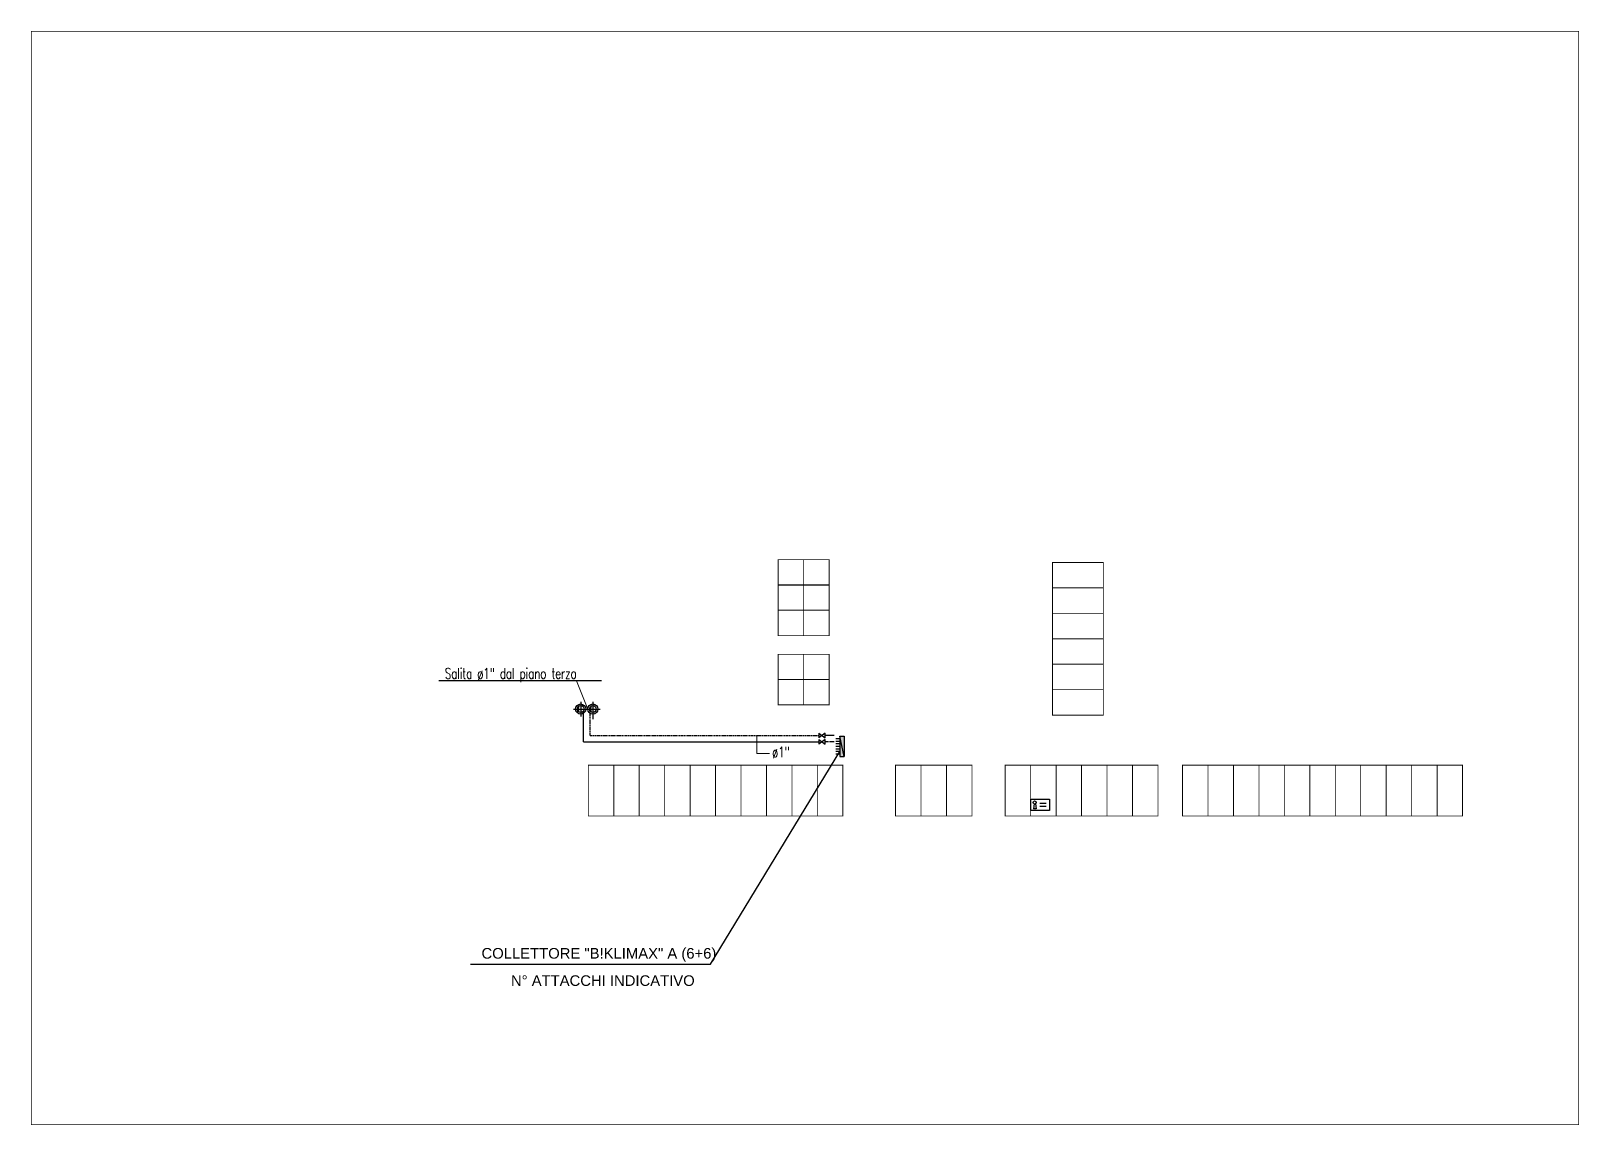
# Model space of a CAD drawing. Header units: millimetres. Extents: x 24747 to 137666, y -34589 to 43444.
# Drawn here: x 109018 to 112667, y -17412 to -14833 of the extents above; entities that cross this region are included whole.
import ezdxf

# ---------------------------------------------------------------- set-up
doc = ezdxf.new("R2010")
doc.units = ezdxf.units.MM
doc.header["$LTSCALE"] = 10
doc.linetypes.add('DASHDOT', pattern=[25.4, 12.7, -6.35, 0, -6.35])
doc.linetypes.add('HIDDEN', pattern=[0.375, 0.25, -0.125])
for name, color, linetype in [('Collettori Maxi', 7, 'Continuous'), ('Pannelli', 7, 'Continuous'), ('TUBAZIONI', 6, 'Continuous'), ('X_Porte interne', 8, 'Continuous')]:
    doc.layers.add(name, color=color, linetype=linetype)
doc.styles.add('ARIAL', font='arial.ttf')
doc.styles.add('ROMANS', font='romans')

msp = doc.modelspace()

# ---------------------------------------------------------------- texts
at = {"layer": 'Collettori Maxi', "style": 'ARIAL'}
for s, p in [('COLLETTORE "B!KLIMAX" A (6+6)', (110080.23669, -17020.03558)), ('N° ATTACCHI INDICATIVO', (110149.72658, -17084.35118))]:
    msp.add_text(s, height=25.0015814, dxfattribs=at).set_placement(p)
at = {"layer": 'Pannelli', "color": 3, "style": 'ROMANS', "width": 0.7}
msp.add_text('Salita ø1" dal piano terzo', height=25, dxfattribs=at).set_placement((109993.93114, -16360.06274, 0))
at = {"layer": 'TUBAZIONI', "color": 3, "style": 'ROMANS', "width": 0.7}
msp.add_text('ø1"', height=25, dxfattribs=at).set_placement((110765.34848, -16545.28769, 0))

# ---------------------------------------------------------------- blocks, each defined once
blk = doc.blocks.new('bage')
at = {"layer": 'X_Porte interne'}
for p, q in [((1457.3, 26416.1), (1455.7, 26404.7)), ((1462.4, 26404.7), (1455.7, 26404.7)), ((1460.8, 26416.1), (1462.4, 26404.7)), ((1470.8, 26418.2), (1486.1, 26418.2)), ((1470.8, 26411), (1486.1, 26411))]:
    blk.add_line(p, q, dxfattribs=at)
blk.add_lwpolyline([(1449.9, 26427.2), (1493.8, 26427.2), (1493.8, 26400.8), (1449.9, 26400.8)], close=True, dxfattribs=at)
blk.add_circle((1458.7, 26419.5), 3.65, dxfattribs=at)
blk = doc.blocks.new('colonna')
at = {"layer": 'TUBAZIONI', "color": 1, "linetype": 'DASHDOT'}
for p, q in [((-17, 0), (17, 0)), ((0, 17.2), (0, -17.2))]:
    blk.add_line(p, q, dxfattribs=at)
at = {"layer": 'TUBAZIONI', "color": 1}
for radius in [12, 8]:
    blk.add_circle((0, 0), radius, dxfattribs=at)
blk.add_arc((4, 0), 10, 130.4205, 229.5795, dxfattribs=at)
blk = doc.blocks.new('Coll maxi 7+7')
at = {"layer": 'Collettori Maxi'}
for color, points in [(5, [(0.48, 0), (0.48, -0.1), (0, -0.1)]), (1, [(0, 0), (0, -0.1), (0.48, 0)])]:
    blk.add_hatch(color=color, dxfattribs=at).paths.add_polyline_path(points)
for points in [[(0, 0), (0, -0.1), (0.48, 0), (0, 0)], [(0.48, 0), (0.48, -0.1), (0, -0.1), (0.48, 0)]]:
    blk.add_lwpolyline(points, dxfattribs=at)

# ---------------------------------------------------------------- linework, layer by layer
at = {"layer": 'Collettori Maxi'}
for p, q in [((110620.1986, -17032.99218), (110924.91347, -16531.49363)), ((110054.56091, -17032.99218), (110620.1986, -17032.99218))]:
    msp.add_line(p, q, dxfattribs=at)
at = {"layer": 'Collettori Maxi', "color": 6, "const_width": 3.2002}
for points in [[(110924.91347, -16501.49173), (110914.91284, -16501.49173)], [(110924.91347, -16507.49211), (110914.91284, -16507.49211)], [(110924.91347, -16513.49249), (110914.91284, -16513.49249)], [(110924.91347, -16519.49287), (110914.91284, -16519.49287)], [(110924.91347, -16525.49325), (110914.91284, -16525.49325)], [(110924.91347, -16531.49363), (110914.91284, -16531.49363)], [(110924.91347, -16537.49401), (110914.91284, -16537.49401)]]:
    msp.add_lwpolyline(points, dxfattribs=at)
at = {"layer": 'Pannelli', "color": 1, "linetype": 'Continuous'}
msp.add_line((110362.94608, -16365.21467, 0), (109979.91633, -16365.21467, 0), dxfattribs=at)
at = {"layer": 'Pannelli', "color": 1, "linetype": 'Continuous', "lineweight": 0}
msp.add_line((110303.87861, -16365.21467, 0), (110330.65767, -16431.49516), dxfattribs=at)
at = {"layer": 'Pannelli', "color": 1, "linetype": 'DASHDOT', "lineweight": 0, "const_width": 2}
msp.add_lwpolyline([(109019.1469, -14833.54931), (112666.46031, -14833.54931), (112666.46031, -17411.43356), (109019.1469, -17411.43356)], close=True, dxfattribs=at)
at = {"layer": 'Pannelli', "color": 2, "const_width": 2, "elevation": 0}
for points in [[(110779.64644, -16079.36542), (110779.64644, -16139.36542), (110839.64644, -16139.36542), (110839.64644, -16079.36542), (110779.64644, -16079.36542)], [(110839.64644, -16079.36542), (110839.64644, -16139.36542), (110899.64644, -16139.36542), (110899.64644, -16079.36542), (110839.64644, -16079.36542)], [(110779.64644, -16138.41781), (110779.64644, -16198.41781), (110839.64644, -16198.41781), (110839.64644, -16138.41781), (110779.64644, -16138.41781)], [(110839.64644, -16138.41781), (110839.64644, -16198.41781), (110899.64644, -16198.41781), (110899.64644, -16138.41781), (110839.64644, -16138.41781)], [(110779.64644, -16198.41781), (110779.64644, -16258.41781), (110839.64644, -16258.41781), (110839.64644, -16198.41781), (110779.64644, -16198.41781)], [(110839.64644, -16198.41781), (110839.64644, -16258.41781), (110899.64644, -16258.41781), (110899.64644, -16198.41781), (110839.64644, -16198.41781)], [(110779.64644, -16302.31608), (110779.64644, -16362.31608), (110839.64644, -16362.31608), (110839.64644, -16302.31608), (110779.64644, -16302.31608)], [(110839.64644, -16302.31608), (110839.64644, -16362.31608), (110899.64644, -16362.31608), (110899.64644, -16302.31608), (110839.64644, -16302.31608)], [(110779.64644, -16361.36847), (110779.64644, -16421.36847), (110839.64644, -16421.36847), (110839.64644, -16361.36847), (110779.64644, -16361.36847)], [(110839.64644, -16361.36847), (110839.64644, -16421.36847), (110899.64644, -16421.36847), (110899.64644, -16361.36847), (110839.64644, -16361.36847)]]:
    msp.add_lwpolyline(points, dxfattribs=at)
at = {"layer": 'Pannelli', "color": 2, "const_width": 2}
for points in [[(111546.04611, -16085.77319), (111426.04611, -16085.77319), (111426.04611, -16145.77319), (111546.04611, -16145.77319)], [(111546.04611, -16145.77319), (111426.04611, -16145.77319), (111426.04611, -16205.77319), (111546.04611, -16205.77319)]]:
    msp.add_lwpolyline(points, close=True, dxfattribs=at)
at = {"layer": 'Pannelli', "color": 2, "const_width": 2, "elevation": 0}
for points in [[(111546.04611, -16205.77319), (111426.04611, -16205.77319), (111426.04611, -16265.77319), (111546.04611, -16265.77319)], [(111546.04611, -16265.77319), (111426.04611, -16265.77319), (111426.04611, -16325.77319), (111546.04611, -16325.77319)], [(111546.04611, -16325.77319), (111426.04611, -16325.77319), (111426.04611, -16385.77319), (111546.04611, -16385.77319)], [(111546.04611, -16385.77319), (111426.04611, -16385.77319), (111426.04611, -16445.77319), (111546.04611, -16445.77319)], [(110332.02987, -16563.85996), (110332.02987, -16683.85996), (110392.02987, -16683.85996), (110392.02987, -16563.85996)], [(110392.02987, -16563.85996), (110392.02987, -16683.85996), (110452.02987, -16683.85996), (110452.02987, -16563.85996)], [(110452.02987, -16563.85996), (110452.02987, -16683.85996), (110512.02987, -16683.85996), (110512.02987, -16563.85996)], [(110512.02987, -16563.85996), (110512.02987, -16683.85996), (110572.02987, -16683.85996), (110572.02987, -16563.85996)], [(110572.02987, -16563.85996), (110572.02987, -16683.85996), (110632.02987, -16683.85996), (110632.02987, -16563.85996)], [(110632.02987, -16563.85996), (110632.02987, -16683.85996), (110692.02987, -16683.85996), (110692.02987, -16563.85996)], [(110692.02987, -16563.85996), (110692.02987, -16683.85996), (110752.02987, -16683.85996), (110752.02987, -16563.85996)], [(110752.02987, -16563.85996), (110752.02987, -16683.85996), (110812.02987, -16683.85996), (110812.02987, -16563.85996)], [(110812.02987, -16563.85996), (110812.02987, -16683.85996), (110872.02987, -16683.85996), (110872.02987, -16563.85996)], [(110872.02987, -16563.85996), (110872.02987, -16683.85996), (110932.02987, -16683.85996), (110932.02987, -16563.85996)], [(111056.33584, -16563.85996), (111056.33584, -16683.85996), (111116.33584, -16683.85996), (111116.33584, -16563.85996)], [(111116.33584, -16563.85996), (111116.33584, -16683.85996), (111176.33584, -16683.85996), (111176.33584, -16563.85996)], [(111176.33584, -16563.85996), (111176.33584, -16683.85996), (111236.33584, -16683.85996), (111236.33584, -16563.85996)], [(111314.80257, -16563.85996), (111314.80257, -16683.85996), (111374.80257, -16683.85996), (111374.80257, -16563.85996)], [(111374.80257, -16563.85996), (111374.80257, -16683.85996), (111434.80257, -16683.85996), (111434.80257, -16563.85996)], [(111434.80257, -16563.85996), (111434.80257, -16683.85996), (111494.80257, -16683.85996), (111494.80257, -16563.85996)], [(111494.80257, -16563.85996), (111494.80257, -16683.85996), (111554.80257, -16683.85996), (111554.80257, -16563.85996)], [(111554.80257, -16563.85996), (111554.80257, -16683.85996), (111614.80257, -16683.85996), (111614.80257, -16563.85996)], [(111614.80257, -16563.85996), (111614.80257, -16683.85996), (111674.80257, -16683.85996), (111674.80257, -16563.85996)], [(111732.8578, -16563.85996), (111732.8578, -16683.85996), (111792.8578, -16683.85996), (111792.8578, -16563.85996)], [(111792.8578, -16563.85996), (111792.8578, -16683.85996), (111852.8578, -16683.85996), (111852.8578, -16563.85996)], [(111852.8578, -16563.85996), (111852.8578, -16683.85996), (111912.8578, -16683.85996), (111912.8578, -16563.85996)], [(111912.8578, -16563.85996), (111912.8578, -16683.85996), (111972.8578, -16683.85996), (111972.8578, -16563.85996)], [(111972.8578, -16563.85996), (111972.8578, -16683.85996), (112032.8578, -16683.85996), (112032.8578, -16563.85996)], [(112032.8578, -16563.85996), (112032.8578, -16683.85996), (112092.8578, -16683.85996), (112092.8578, -16563.85996)], [(112092.8578, -16563.85996), (112092.8578, -16683.85996), (112152.8578, -16683.85996), (112152.8578, -16563.85996)], [(112152.8578, -16563.85996), (112152.8578, -16683.85996), (112212.8578, -16683.85996), (112212.8578, -16563.85996)], [(112212.8578, -16563.85996), (112212.8578, -16683.85996), (112272.8578, -16683.85996), (112272.8578, -16563.85996)], [(112272.8578, -16563.85996), (112272.8578, -16683.85996), (112332.8578, -16683.85996), (112332.8578, -16563.85996)], [(112332.8578, -16563.85996), (112332.8578, -16683.85996), (112392.8578, -16683.85996), (112392.8578, -16563.85996)]]:
    msp.add_lwpolyline(points, close=True, dxfattribs=at)
at = {"layer": 'TUBAZIONI'}
for p, q in [((110320.99124, -16508.61775), (110320.99124, -16439.10822)), ((110911.8902, -16493.61775, 0), (110890.22454, -16493.61775)), ((110320.99124, -16508.61775), (110875.22454, -16508.61775))]:
    msp.add_line(p, q, dxfattribs=at)
at = {"layer": 'TUBAZIONI', "linetype": 'HIDDEN'}
for p, q in [((110335.99124, -16493.61775, 0), (110335.99124, -16439.51096, 0)), ((110335.99124, -16493.61775), (110875.22454, -16493.61775)), ((110911.8902, -16508.61775, 0), (110890.22454, -16508.61775))]:
    msp.add_line(p, q, dxfattribs=at)
at = {"layer": 'TUBAZIONI', "color": 1, "lineweight": 0}
for p, q in [((110729.13352, -16536.33875, 0), (110729.13352, -16493.61775)), ((110759.49334, -16536.33875, 0), (110729.13352, -16536.33875, 0))]:
    msp.add_line(p, q, dxfattribs=at)
at = {"layer": 'TUBAZIONI', "color": 7}
for p, q in [((110875.22454, -16487.99275), (110890.22454, -16499.24275)), ((110890.22454, -16487.99275), (110875.22454, -16499.24275)), ((110875.22454, -16502.99275), (110890.22454, -16514.24275)), ((110890.22454, -16502.99275), (110875.22454, -16514.24275))]:
    msp.add_line(p, q, dxfattribs=at)
at = {"layer": 'TUBAZIONI'}
msp.add_lwpolyline([(110342.65767, -16431.49516), (110342.65767, -16455.60302)], dxfattribs=at)
at = {"layer": 'TUBAZIONI', "color": 7}
for points in [[(110875.22454, -16487.99275), (110875.22454, -16499.24275)], [(110890.22454, -16499.24275), (110890.22454, -16487.99275)], [(110875.22454, -16502.99275), (110875.22454, -16514.24275)], [(110890.22454, -16514.24275), (110890.22454, -16502.99275)]]:
    msp.add_lwpolyline(points, dxfattribs=at)
at = {"layer": 'X_Porte interne', "color": 8}
for p, q in [((111382.66018, -16655.24628), (111381.06521, -16666.64182)), ((111386.17226, -16655.24628), (111387.76723, -16666.64182)), ((111396.22043, -16660.3536), (111411.54631, -16660.3536))]:
    msp.add_line(p, q, dxfattribs=at)
msp.add_lwpolyline([(111375.33808, -16644.13491), (111419.24362, -16644.13491), (111419.24362, -16670.59603), (111375.33808, -16670.59603)], close=True, dxfattribs=at)
msp.add_circle((111384.10718, -16651.89737), 3.64815, dxfattribs=at)

# ---------------------------------------------------------------- block references
at = {"layer": 'Collettori Maxi', "xscale": 100.0063257411093, "yscale": 100.0063257411093, "zscale": 100.0063257411093, "rotation": 89.99999999999999}
msp.add_blockref('Coll maxi 7+7', (110924.91347, -16543.49439), dxfattribs=at)
at = {"layer": 'TUBAZIONI', "color": 1}
for p in [(110314.01061, -16431.49516), (110342.65767, -16431.49516)]:
    msp.add_blockref('colonna', p, dxfattribs=at)
at = {"layer": 'X_Porte interne', "color": 8}
msp.add_blockref('bage', (109925.39716, -43071.37037), dxfattribs=at)

msp.set_redraw_order([(e.dxf.handle, doc.entitydb.next_handle()) for e in msp.query("TEXT MTEXT ATTDEF DIMENSION ARC_DIMENSION")])  # texts and dimensions are drawn at this point

doc.saveas('drawing.dxf')
